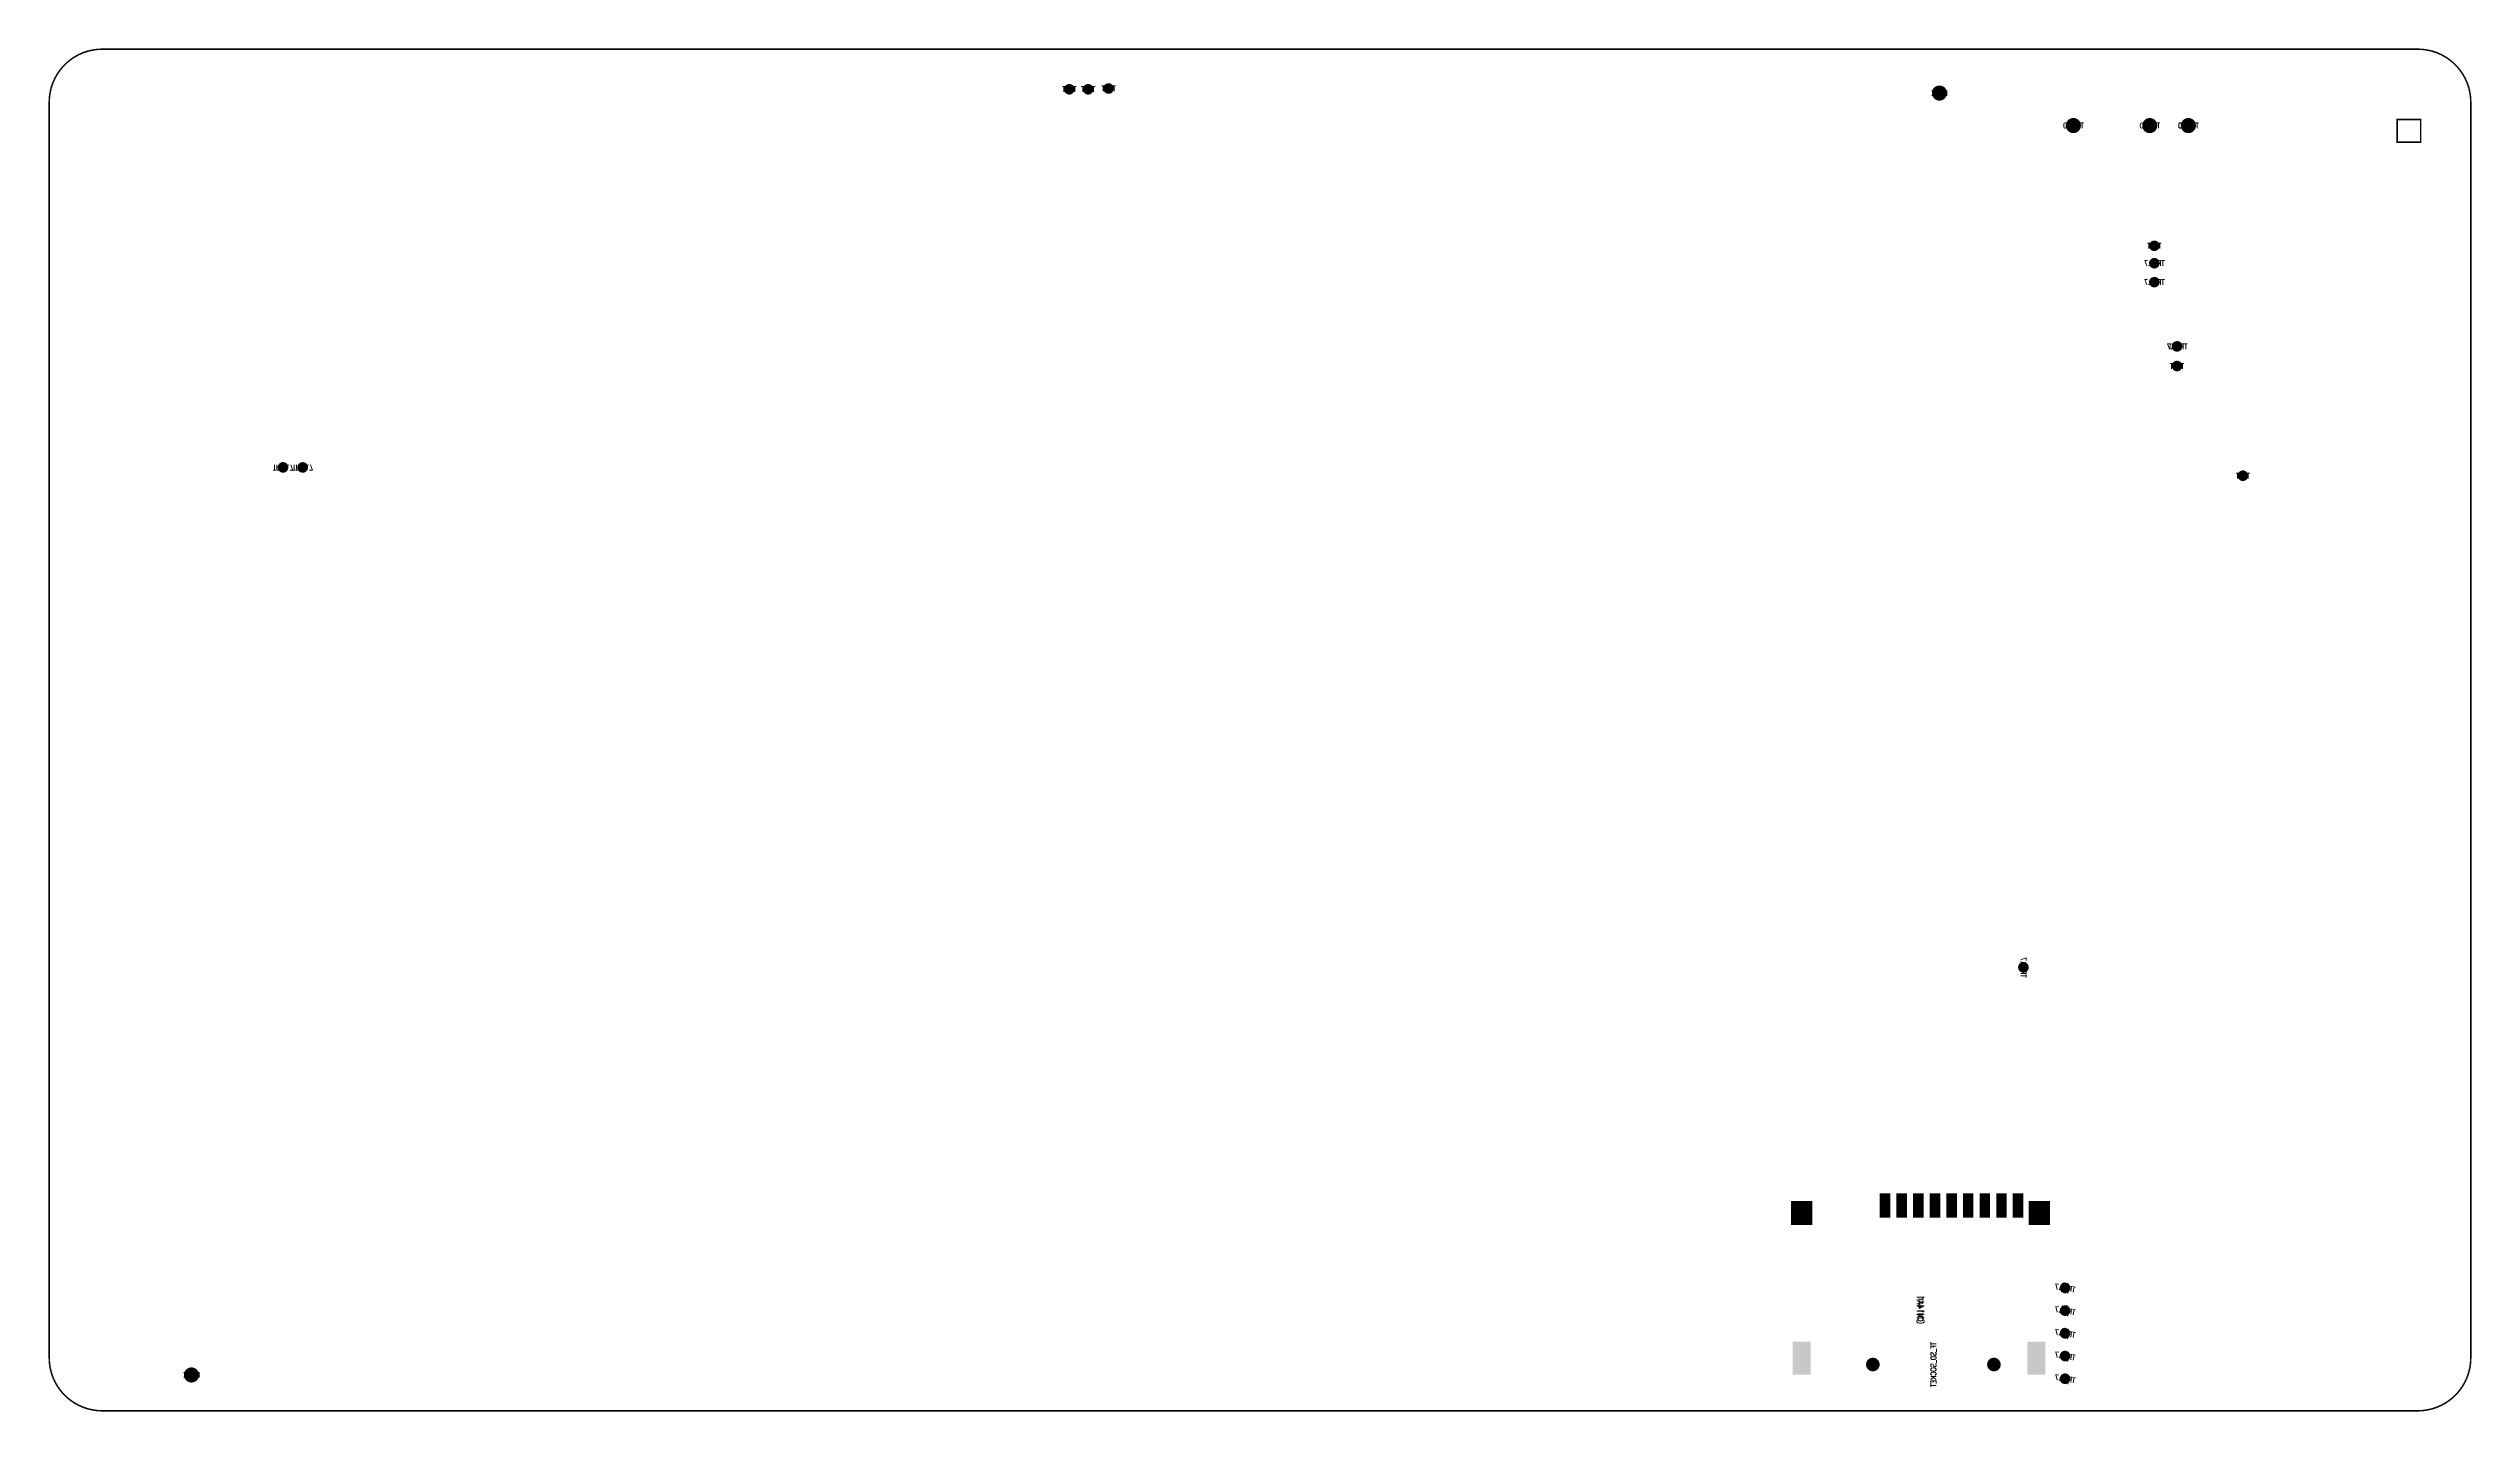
# Model space of a CAD drawing. Extents: x -4 to 157, y -4 to 87.
import ezdxf
from ezdxf.enums import TextEntityAlignment as Align

# ---------------------------------------------------------------- set-up
doc = ezdxf.new("R2010")
doc.units = 0
for name, color, linetype in [('2D_LINE_00', 1, 'CONTINUOUS'), ('ATTRIBUTE_04', 112, 'CONTINUOUS'), ('BOARD_OUTLINE_00', 254, 'CONTINUOUS'), ('DRIL_NPLTE_THRU_01', 3, 'CONTINUOUS'), ('DRIL_NPLTE_THRU_02', 171, 'CONTINUOUS'), ('DRIL_NPLTE_THRU_03', 222, 'CONTINUOUS'), ('DRIL_NPLTE_THRU_04', 2, 'CONTINUOUS'), ('DRIL_PLTE_THRU_01', 3, 'CONTINUOUS'), ('DRIL_PLTE_THRU_02', 171, 'CONTINUOUS'), ('DRIL_PLTE_THRU_03', 222, 'CONTINUOUS'), ('DRIL_PLTE_THRU_04', 2, 'CONTINUOUS'), ('DRIL_SYMBOL', 254, 'CONTINUOUS'), ('PADS_BOT', 56, 'CONTINUOUS'), ('PADS_INNER', 96, 'CONTINUOUS'), ('PADS_TOP', 96, 'CONTINUOUS'), ('PART_NAME_126', 6, 'CONTINUOUS'), ('PART_NAME_129', 130, 'CONTINUOUS')]:
    doc.layers.add(name, color=color, linetype=linetype)
doc.styles.add('W0$05', font='simplex', dxfattribs={"width": 0.75})
doc.styles.add('W0$07', font='simplex', dxfattribs={"width": 0.75})

# ---------------------------------------------------------------- blocks, each defined once
blk = doc.blocks.new('SMOOTH_0$1')
at = {"const_width": 0.05}
blk.add_lwpolyline([(-0.025, 0, 1), (0.025, 0, 1)], format="xyb", close=True, dxfattribs=at)
blk = doc.blocks.new('BOARD_1')
at = {"layer": 'BOARD_OUTLINE_00', "const_width": 0.1}
blk.add_lwpolyline([(0, -3.5, -0.414214), (3.5, 0), (156.51, 0, -0.414214), (160.01, -3.5), (160.01, -86.52, -0.414214), (156.51, -90.02), (3.5, -90.02, -0.414214), (0, -86.52)], format="xyb", close=True, dxfattribs=at)
at = {"layer": 'BOARD_OUTLINE_00'}
for p in [(3.5, 0), (0, -3.5)]:
    blk.add_blockref('SMOOTH_0$1', p, dxfattribs=at)
blk = doc.blocks.new('DRAWING_9')
at = {"layer": '2D_LINE_00', "const_width": 0.1}
blk.add_lwpolyline([(0, 0), (1.55, 0), (1.55, -1.5), (0, -1.5)], close=True, dxfattribs=at)
at = {"layer": '2D_LINE_00'}
for p in [(0, 0), (1.55, 0), (0, -1.5), (1.55, -1.5)]:
    blk.add_blockref('SMOOTH_0$1', p, dxfattribs=at)
blk = doc.blocks.new('DRIL_HOLE_0')
blk.add_lwpolyline([(0, 0, 1), (0, 0, 1)], format="xyb", close=True)
blk = doc.blocks.new('PAD_0')
blk.add_lwpolyline([(0, 0, 1), (0, 0, 1)], format="xyb", close=True)
blk = doc.blocks.new('PAD_1')
at = {"const_width": 0.699998}
blk.add_lwpolyline([(-0.799998, 0), (0.799998, 0)], dxfattribs=at)
blk = doc.blocks.new('STK_BOT_14')
at = {"layer": 'DRIL_PLTE_THRU_01'}
blk.add_blockref('DRIL_HOLE_0', (0, 0), dxfattribs=at)
at = {"layer": 'DRIL_PLTE_THRU_02'}
blk.add_blockref('DRIL_HOLE_0', (0, 0), dxfattribs=at)
at = {"layer": 'DRIL_PLTE_THRU_03'}
blk.add_blockref('DRIL_HOLE_0', (0, 0), dxfattribs=at)
at = {"layer": 'DRIL_PLTE_THRU_04'}
blk.add_blockref('DRIL_HOLE_0', (0, 0), dxfattribs=at)
at = {"layer": 'PADS_BOT'}
blk.add_blockref('PAD_1', (0, 0), dxfattribs=at)
at = {"layer": 'PADS_INNER'}
blk.add_blockref('PAD_0', (0, 0), dxfattribs=at)
at = {"layer": 'PADS_TOP'}
blk.add_blockref('PAD_0', (0, 0), dxfattribs=at)
blk = doc.blocks.new('PAD_2')
at = {"const_width": 1.399997}
blk.add_lwpolyline([(-0.799998, 0), (0.799998, 0)], dxfattribs=at)
blk = doc.blocks.new('STK_BOT_15')
at = {"layer": 'DRIL_PLTE_THRU_01'}
blk.add_blockref('DRIL_HOLE_0', (0, 0), dxfattribs=at)
at = {"layer": 'DRIL_PLTE_THRU_02'}
blk.add_blockref('DRIL_HOLE_0', (0, 0), dxfattribs=at)
at = {"layer": 'DRIL_PLTE_THRU_03'}
blk.add_blockref('DRIL_HOLE_0', (0, 0), dxfattribs=at)
at = {"layer": 'DRIL_PLTE_THRU_04'}
blk.add_blockref('DRIL_HOLE_0', (0, 0), dxfattribs=at)
at = {"layer": 'PADS_BOT'}
blk.add_blockref('PAD_2', (0, 0), dxfattribs=at)
at = {"layer": 'PADS_INNER'}
blk.add_blockref('PAD_0', (0, 0), dxfattribs=at)
at = {"layer": 'PADS_TOP'}
blk.add_blockref('PAD_0', (0, 0), dxfattribs=at)
blk = doc.blocks.new('PAD_3')
at = {"const_width": 1.2}
blk.add_lwpolyline([(-1.1, 0), (1.1, 0)], dxfattribs=at)
blk = doc.blocks.new('STK_BOT_16')
at = {"layer": 'DRIL_PLTE_THRU_01'}
blk.add_blockref('DRIL_HOLE_0', (0, 0), dxfattribs=at)
at = {"layer": 'DRIL_PLTE_THRU_02'}
blk.add_blockref('DRIL_HOLE_0', (0, 0), dxfattribs=at)
at = {"layer": 'DRIL_PLTE_THRU_03'}
blk.add_blockref('DRIL_HOLE_0', (0, 0), dxfattribs=at)
at = {"layer": 'DRIL_PLTE_THRU_04'}
blk.add_blockref('DRIL_HOLE_0', (0, 0), dxfattribs=at)
at = {"layer": 'PADS_BOT'}
blk.add_blockref('PAD_3', (0, 0), dxfattribs=at)
at = {"layer": 'PADS_INNER'}
blk.add_blockref('PAD_0', (0, 0), dxfattribs=at)
at = {"layer": 'PADS_TOP'}
blk.add_blockref('PAD_0', (0, 0), dxfattribs=at)
blk = doc.blocks.new('DRIL_SYMBOL_0$9')
at = {"layer": 'DRIL_SYMBOL', "const_width": 0.0508}
for points in [[(-0.254, 0), (0.254, 0)], [(0, -0.254), (0, 0.254)]]:
    blk.add_lwpolyline(points, dxfattribs=at)
blk = doc.blocks.new('DRIL_HOLE_0$9')
at = {"const_width": 0.45}
blk.add_lwpolyline([(-0.225, 0, 1), (0.225, 0, 1)], format="xyb", close=True, dxfattribs=at)
blk.add_blockref('DRIL_SYMBOL_0$9', (0, 0))
blk = doc.blocks.new('PAD_4')
at = {"const_width": 0.45}
blk.add_lwpolyline([(0, -0.225, 1), (0, 0.225, 1)], format="xyb", close=True, dxfattribs=at)
blk = doc.blocks.new('STK_BOT_17')
at = {"layer": 'DRIL_NPLTE_THRU_01'}
blk.add_blockref('DRIL_HOLE_0$9', (0, 0), dxfattribs=at)
at = {"layer": 'DRIL_NPLTE_THRU_02'}
blk.add_blockref('DRIL_HOLE_0$9', (0, 0), dxfattribs=at)
at = {"layer": 'DRIL_NPLTE_THRU_03'}
blk.add_blockref('DRIL_HOLE_0$9', (0, 0), dxfattribs=at)
at = {"layer": 'DRIL_NPLTE_THRU_04'}
blk.add_blockref('DRIL_HOLE_0$9', (0, 0), dxfattribs=at)
at = {"layer": 'PADS_BOT'}
blk.add_blockref('PAD_4', (0, 0), dxfattribs=at)
at = {"layer": 'PADS_INNER'}
blk.add_blockref('PAD_4', (0, 0), dxfattribs=at)
at = {"layer": 'PADS_TOP'}
blk.add_blockref('PAD_4', (0, 0), dxfattribs=at)
blk = doc.blocks.new('SYM_BOT_12')
for name, p in [('STK_BOT_15', (-10.02, 8.7)), ('STK_BOT_16', (-0.42, 8.7)), ('STK_BOT_14', (-10.52, 3.2)), ('STK_BOT_17', (0, 4)), ('STK_BOT_14', (-10.52, 2.1)), ('STK_BOT_14', (-10.52, 1)), ('STK_BOT_14', (-10.52, -0.1)), ('STK_BOT_14', (-10.52, -1.2)), ('STK_BOT_14', (-10.52, -2.3)), ('STK_BOT_14', (-10.52, -3.4)), ('STK_BOT_14', (-10.52, -4.5)), ('STK_BOT_17', (0, -4)), ('STK_BOT_14', (-10.52, -5.6)), ('STK_BOT_15', (-10.02, -7)), ('STK_BOT_16', (-0.42, -6.8))]:
    blk.add_blockref(name, p)
blk = doc.blocks.new('PART_BOT_150')
blk.add_blockref('SYM_BOT_12', (0, 0))
at = {"layer": 'ATTRIBUTE_04', "style": 'W0$05', "width": 0.75}
blk.add_text('TF_SD_SOCKET', height=0.35, dxfattribs=at).set_placement((0, 0), align=Align.MIDDLE_CENTER)
at = {"layer": 'PART_NAME_126', "style": 'W0$05', "width": 0.75}
blk.add_text('CN14A1', height=0.35, rotation=180, dxfattribs=at).set_placement((-3.64, 0.85), align=Align.MIDDLE_CENTER)
at = {"layer": 'PART_NAME_129', "style": 'W0$07', "width": 0.75}
blk.add_text('CN14A1', height=0.49, rotation=180, dxfattribs=at).set_placement((-3.64, 0.85), align=Align.MIDDLE_CENTER)
blk = doc.blocks.new('PAD_5')
at = {"const_width": 0.35}
blk.add_lwpolyline([(0, -0.175, 1), (0, 0.175, 1)], format="xyb", close=True, dxfattribs=at)
blk = doc.blocks.new('STK_BOT_62')
at = {"layer": 'DRIL_PLTE_THRU_01'}
blk.add_blockref('DRIL_HOLE_0', (0, 0), dxfattribs=at)
at = {"layer": 'DRIL_PLTE_THRU_02'}
blk.add_blockref('DRIL_HOLE_0', (0, 0), dxfattribs=at)
at = {"layer": 'DRIL_PLTE_THRU_03'}
blk.add_blockref('DRIL_HOLE_0', (0, 0), dxfattribs=at)
at = {"layer": 'DRIL_PLTE_THRU_04'}
blk.add_blockref('DRIL_HOLE_0', (0, 0), dxfattribs=at)
at = {"layer": 'PADS_BOT'}
blk.add_blockref('PAD_5', (0, 0), dxfattribs=at)
at = {"layer": 'PADS_INNER'}
blk.add_blockref('PAD_0', (0, 0), dxfattribs=at)
at = {"layer": 'PADS_TOP'}
blk.add_blockref('PAD_0', (0, 0), dxfattribs=at)
blk = doc.blocks.new('SYM_BOT_42')
blk.add_blockref('STK_BOT_62', (0, 0))
blk = doc.blocks.new('PART_BOT_249')
blk.add_blockref('SYM_BOT_42', (0, 0))
at = {"layer": 'ATTRIBUTE_04', "style": 'W0$05', "width": 0.75}
blk.add_text('TEST', height=0.35, dxfattribs=at).set_placement((0, 0), align=Align.MIDDLE_CENTER)
at = {"layer": 'PART_NAME_126', "style": 'W0$05', "width": 0.75}
blk.add_text('P1', height=0.35, dxfattribs=at).set_placement((0, 0), align=Align.MIDDLE_CENTER)
blk = doc.blocks.new('PART_BOT_250')
blk.add_blockref('SYM_BOT_42', (0, 0))
at = {"layer": 'ATTRIBUTE_04', "style": 'W0$05', "width": 0.75}
blk.add_text('TEST', height=0.35, dxfattribs=at).set_placement((0, 0), align=Align.MIDDLE_CENTER)
at = {"layer": 'PART_NAME_126', "style": 'W0$05', "width": 0.75}
blk.add_text('P2', height=0.35, dxfattribs=at).set_placement((0, 0), align=Align.MIDDLE_CENTER)
blk = doc.blocks.new('PART_BOT_251')
blk.add_blockref('SYM_BOT_42', (0, 0))
at = {"layer": 'ATTRIBUTE_04', "style": 'W0$05', "width": 0.75}
blk.add_text('TEST', height=0.35, dxfattribs=at).set_placement((0, 0), align=Align.MIDDLE_CENTER)
at = {"layer": 'PART_NAME_126', "style": 'W0$05', "width": 0.75}
blk.add_text('P3', height=0.35, dxfattribs=at).set_placement((0, 0), align=Align.MIDDLE_CENTER)
blk = doc.blocks.new('PART_BOT_252')
blk.add_blockref('SYM_BOT_42', (0, 0))
at = {"layer": 'ATTRIBUTE_04', "style": 'W0$05', "width": 0.75}
blk.add_text('TEST', height=0.35, dxfattribs=at).set_placement((0, 0), align=Align.MIDDLE_CENTER)
at = {"layer": 'PART_NAME_126', "style": 'W0$05', "width": 0.75}
blk.add_text('P4', height=0.35, dxfattribs=at).set_placement((0, 0), align=Align.MIDDLE_CENTER)
blk = doc.blocks.new('PART_BOT_253')
blk.add_blockref('SYM_BOT_42', (0, 0))
at = {"layer": 'ATTRIBUTE_04', "style": 'W0$05', "width": 0.75}
blk.add_text('TEST', height=0.35, dxfattribs=at).set_placement((0, 0), align=Align.MIDDLE_CENTER)
blk = doc.blocks.new('PART_BOT_254')
blk.add_blockref('SYM_BOT_42', (0, 0))
at = {"layer": 'ATTRIBUTE_04', "style": 'W0$05', "width": 0.75}
blk.add_text('TEST', height=0.35, dxfattribs=at).set_placement((0, 0), align=Align.MIDDLE_CENTER)
at = {"layer": 'PART_NAME_126', "style": 'W0$05', "width": 0.75}
blk.add_text('P6', height=0.35, dxfattribs=at).set_placement((0, 0), align=Align.MIDDLE_CENTER)
blk = doc.blocks.new('PART_BOT_452')
blk.add_blockref('SYM_BOT_42', (0, 0))
at = {"layer": 'ATTRIBUTE_04', "style": 'W0$05', "width": 0.75}
blk.add_text('TP_0.7', height=0.35, dxfattribs=at).set_placement((0, 0), align=Align.MIDDLE_CENTER)
at = {"layer": 'PART_NAME_126', "style": 'W0$05', "width": 0.75}
blk.add_text('TP1', height=0.35, rotation=80.538, dxfattribs=at).set_placement((0, 0), align=Align.MIDDLE_CENTER)
blk = doc.blocks.new('PART_BOT_453')
blk.add_blockref('SYM_BOT_42', (0, 0))
at = {"layer": 'ATTRIBUTE_04', "style": 'W0$05', "width": 0.75}
blk.add_text('TP_0.7', height=0.35, dxfattribs=at).set_placement((0, 0), align=Align.MIDDLE_CENTER)
at = {"layer": 'PART_NAME_126', "style": 'W0$05', "width": 0.75}
blk.add_text('TP10', height=0.35, dxfattribs=at).set_placement((0, 0), align=Align.MIDDLE_CENTER)
blk = doc.blocks.new('PART_BOT_454')
blk.add_blockref('SYM_BOT_42', (0, 0))
at = {"layer": 'ATTRIBUTE_04', "style": 'W0$05', "width": 0.75}
blk.add_text('TP_0.7', height=0.35, dxfattribs=at).set_placement((0, 0), align=Align.MIDDLE_CENTER)
blk = doc.blocks.new('PART_BOT_455')
blk.add_blockref('SYM_BOT_42', (0, 0))
at = {"layer": 'ATTRIBUTE_04', "style": 'W0$05', "width": 0.75}
blk.add_text('TP_0.7', height=0.35, dxfattribs=at).set_placement((0, 0), align=Align.MIDDLE_CENTER)
at = {"layer": 'PART_NAME_126', "style": 'W0$05', "width": 0.75}
blk.add_text('TP2', height=0.35, rotation=80.538, dxfattribs=at).set_placement((0, 0), align=Align.MIDDLE_CENTER)
blk = doc.blocks.new('PART_BOT_456')
blk.add_blockref('SYM_BOT_42', (0, 0))
at = {"layer": 'ATTRIBUTE_04', "style": 'W0$05', "width": 0.75}
blk.add_text('TP_0.7', height=0.35, dxfattribs=at).set_placement((0, 0), align=Align.MIDDLE_CENTER)
at = {"layer": 'PART_NAME_126', "style": 'W0$05', "width": 0.75}
blk.add_text('TP3', height=0.35, rotation=80.538, dxfattribs=at).set_placement((0, 0), align=Align.MIDDLE_CENTER)
blk = doc.blocks.new('PART_BOT_457')
blk.add_blockref('SYM_BOT_42', (0, 0))
at = {"layer": 'ATTRIBUTE_04', "style": 'W0$05', "width": 0.75}
blk.add_text('TP_0.7', height=0.35, dxfattribs=at).set_placement((0, 0), align=Align.MIDDLE_CENTER)
at = {"layer": 'PART_NAME_126', "style": 'W0$05', "width": 0.75}
blk.add_text('TP4', height=0.35, rotation=80.538, dxfattribs=at).set_placement((0, 0), align=Align.MIDDLE_CENTER)
blk = doc.blocks.new('PART_BOT_458')
blk.add_blockref('SYM_BOT_42', (0, 0))
at = {"layer": 'ATTRIBUTE_04', "style": 'W0$05', "width": 0.75}
blk.add_text('TP_0.7', height=0.35, dxfattribs=at).set_placement((0, 0), align=Align.MIDDLE_CENTER)
at = {"layer": 'PART_NAME_126', "style": 'W0$05', "width": 0.75}
blk.add_text('TP5', height=0.35, rotation=80.538, dxfattribs=at).set_placement((0, 0), align=Align.MIDDLE_CENTER)
blk = doc.blocks.new('PART_BOT_459')
blk.add_blockref('SYM_BOT_42', (0, 0))
at = {"layer": 'ATTRIBUTE_04', "style": 'W0$05', "width": 0.75}
blk.add_text('TP_0.7', height=0.35, dxfattribs=at).set_placement((0, 0), align=Align.MIDDLE_CENTER)
at = {"layer": 'PART_NAME_126', "style": 'W0$05', "width": 0.75}
blk.add_text('TP6', height=0.35, dxfattribs=at).set_placement((0, 0), align=Align.MIDDLE_CENTER)
blk = doc.blocks.new('PART_BOT_460')
blk.add_blockref('SYM_BOT_42', (0, 0))
at = {"layer": 'ATTRIBUTE_04', "style": 'W0$05', "width": 0.75}
blk.add_text('TP_0.7', height=0.35, dxfattribs=at).set_placement((0, 0), align=Align.MIDDLE_CENTER)
blk = doc.blocks.new('PART_BOT_461')
blk.add_blockref('SYM_BOT_42', (0, 0))
at = {"layer": 'ATTRIBUTE_04', "style": 'W0$05', "width": 0.75}
blk.add_text('TP_0.7', height=0.35, dxfattribs=at).set_placement((0, 0), align=Align.MIDDLE_CENTER)
blk = doc.blocks.new('PART_BOT_462')
blk.add_blockref('SYM_BOT_42', (0, 0))
at = {"layer": 'ATTRIBUTE_04', "style": 'W0$05', "width": 0.75}
blk.add_text('TP_0.7', height=0.35, dxfattribs=at).set_placement((0, 0), align=Align.MIDDLE_CENTER)
blk = doc.blocks.new('PAD_7')
at = {"const_width": 0.5}
blk.add_lwpolyline([(0, -0.25, 1), (0, 0.25, 1)], format="xyb", close=True, dxfattribs=at)
blk = doc.blocks.new('STK_BOT_98')
at = {"layer": 'DRIL_PLTE_THRU_01'}
blk.add_blockref('DRIL_HOLE_0', (0, 0), dxfattribs=at)
at = {"layer": 'DRIL_PLTE_THRU_02'}
blk.add_blockref('DRIL_HOLE_0', (0, 0), dxfattribs=at)
at = {"layer": 'DRIL_PLTE_THRU_03'}
blk.add_blockref('DRIL_HOLE_0', (0, 0), dxfattribs=at)
at = {"layer": 'DRIL_PLTE_THRU_04'}
blk.add_blockref('DRIL_HOLE_0', (0, 0), dxfattribs=at)
at = {"layer": 'PADS_BOT'}
blk.add_blockref('PAD_7', (0, 0), dxfattribs=at)
at = {"layer": 'PADS_INNER'}
blk.add_blockref('PAD_0', (0, 0), dxfattribs=at)
at = {"layer": 'PADS_TOP'}
blk.add_blockref('PAD_0', (0, 0), dxfattribs=at)
blk = doc.blocks.new('SYM_BOT_68')
blk.add_blockref('STK_BOT_98', (0, 0))
blk = doc.blocks.new('PART_BOT_521')
blk.add_blockref('SYM_BOT_68', (0, 0))
at = {"layer": 'ATTRIBUTE_04', "style": 'W0$05', "width": 0.75}
blk.add_text('TP_1.0', height=0.35, dxfattribs=at).set_placement((0, 0), align=Align.MIDDLE_CENTER)
blk = doc.blocks.new('PART_BOT_522')
blk.add_blockref('SYM_BOT_68', (0, 0))
at = {"layer": 'ATTRIBUTE_04', "style": 'W0$05', "width": 0.75}
blk.add_text('TP_1.0', height=0.35, dxfattribs=at).set_placement((0, 0), align=Align.MIDDLE_CENTER)
blk = doc.blocks.new('PART_BOT_523')
blk.add_blockref('SYM_BOT_68', (0, 0))
at = {"layer": 'ATTRIBUTE_04', "style": 'W0$05', "width": 0.75}
blk.add_text('TP_1.0', height=0.35, dxfattribs=at).set_placement((0, 0), align=Align.MIDDLE_CENTER)
blk = doc.blocks.new('STK_BOT_107')
at = {"layer": 'DRIL_PLTE_THRU_01'}
blk.add_blockref('DRIL_HOLE_0', (0, 0), dxfattribs=at)
at = {"layer": 'DRIL_PLTE_THRU_02'}
blk.add_blockref('DRIL_HOLE_0', (0, 0), dxfattribs=at)
at = {"layer": 'DRIL_PLTE_THRU_03'}
blk.add_blockref('DRIL_HOLE_0', (0, 0), dxfattribs=at)
at = {"layer": 'DRIL_PLTE_THRU_04'}
blk.add_blockref('DRIL_HOLE_0', (0, 0), dxfattribs=at)
at = {"layer": 'PADS_BOT'}
blk.add_blockref('PAD_7', (0, 0), dxfattribs=at)
at = {"layer": 'PADS_INNER'}
blk.add_blockref('PAD_0', (0, 0), dxfattribs=at)
at = {"layer": 'PADS_TOP'}
blk.add_blockref('PAD_0', (0, 0), dxfattribs=at)
blk = doc.blocks.new('SYM_BOT_73')
blk.add_blockref('STK_BOT_107', (0, 0))
blk = doc.blocks.new('PART_BOT_539')
blk.add_blockref('SYM_BOT_73', (0, 0))
at = {"layer": 'ATTRIBUTE_04', "style": 'W0$05', "width": 0.75}
blk.add_text('MARK', height=0.35, dxfattribs=at).set_placement((0, 0), align=Align.MIDDLE_CENTER)
at = {"layer": 'PART_NAME_126', "style": 'W0$05', "width": 0.75}
blk.add_text('M1', height=0.35, dxfattribs=at).set_placement((0, 0), align=Align.MIDDLE_CENTER)
blk = doc.blocks.new('PART_BOT_540')
blk.add_blockref('SYM_BOT_73', (0, 0))
at = {"layer": 'ATTRIBUTE_04', "style": 'W0$05', "width": 0.75}
blk.add_text('MARK', height=0.35, dxfattribs=at).set_placement((0, 0), align=Align.MIDDLE_CENTER)
at = {"layer": 'PART_NAME_126', "style": 'W0$05', "width": 0.75}
blk.add_text('M2', height=0.35, dxfattribs=at).set_placement((0, 0), align=Align.MIDDLE_CENTER)

msp = doc.modelspace()

# ---------------------------------------------------------------- block references
for name, p in [('BOARD_1', (-3.5, 86.5)), ('DRAWING_9', (151.65, 81.85))]:
    msp.add_blockref(name, p)
at = {"xscale": -1}
for name, p in [('PART_BOT_250', (63.9, 83.85)), ('PART_BOT_251', (65.15, 83.85)), ('PART_BOT_249', (66.5, 83.9)), ('PART_BOT_539', (121.4, 83.6)), ('PART_BOT_523', (130.25, 81.45)), ('PART_BOT_522', (135.3, 81.45)), ('PART_BOT_521', (137.85, 81.45)), ('PART_BOT_253', (135.6, 73.5)), ('PART_BOT_462', (135.6, 72.35)), ('PART_BOT_454', (135.6, 71.1)), ('PART_BOT_453', (137.1, 66.85)), ('PART_BOT_254', (137.1, 65.55)), ('PART_BOT_252', (141.45, 58.3)), ('PART_BOT_540', (5.9, -1.15))]:
    msp.add_blockref(name, p, dxfattribs=at)
for name, p, rotation in [('PART_BOT_461', (11.95, 58.85), -180), ('PART_BOT_460', (13.25, 58.85), -180), ('PART_BOT_459', (126.95, 25.8), -90), ('PART_BOT_150', (121, -0.46), -270), ('PART_BOT_456', (129.7, 4.6), -9.462), ('PART_BOT_455', (129.7, 3.1), -9.462), ('PART_BOT_458', (129.7, 1.6), -9.462), ('PART_BOT_452', (129.7, 0.1), -9.462), ('PART_BOT_457', (129.7, -1.4), -9.462)]:
    msp.add_blockref(name, p, dxfattribs=dict(at, rotation=rotation))

doc.saveas('drawing.dxf')
